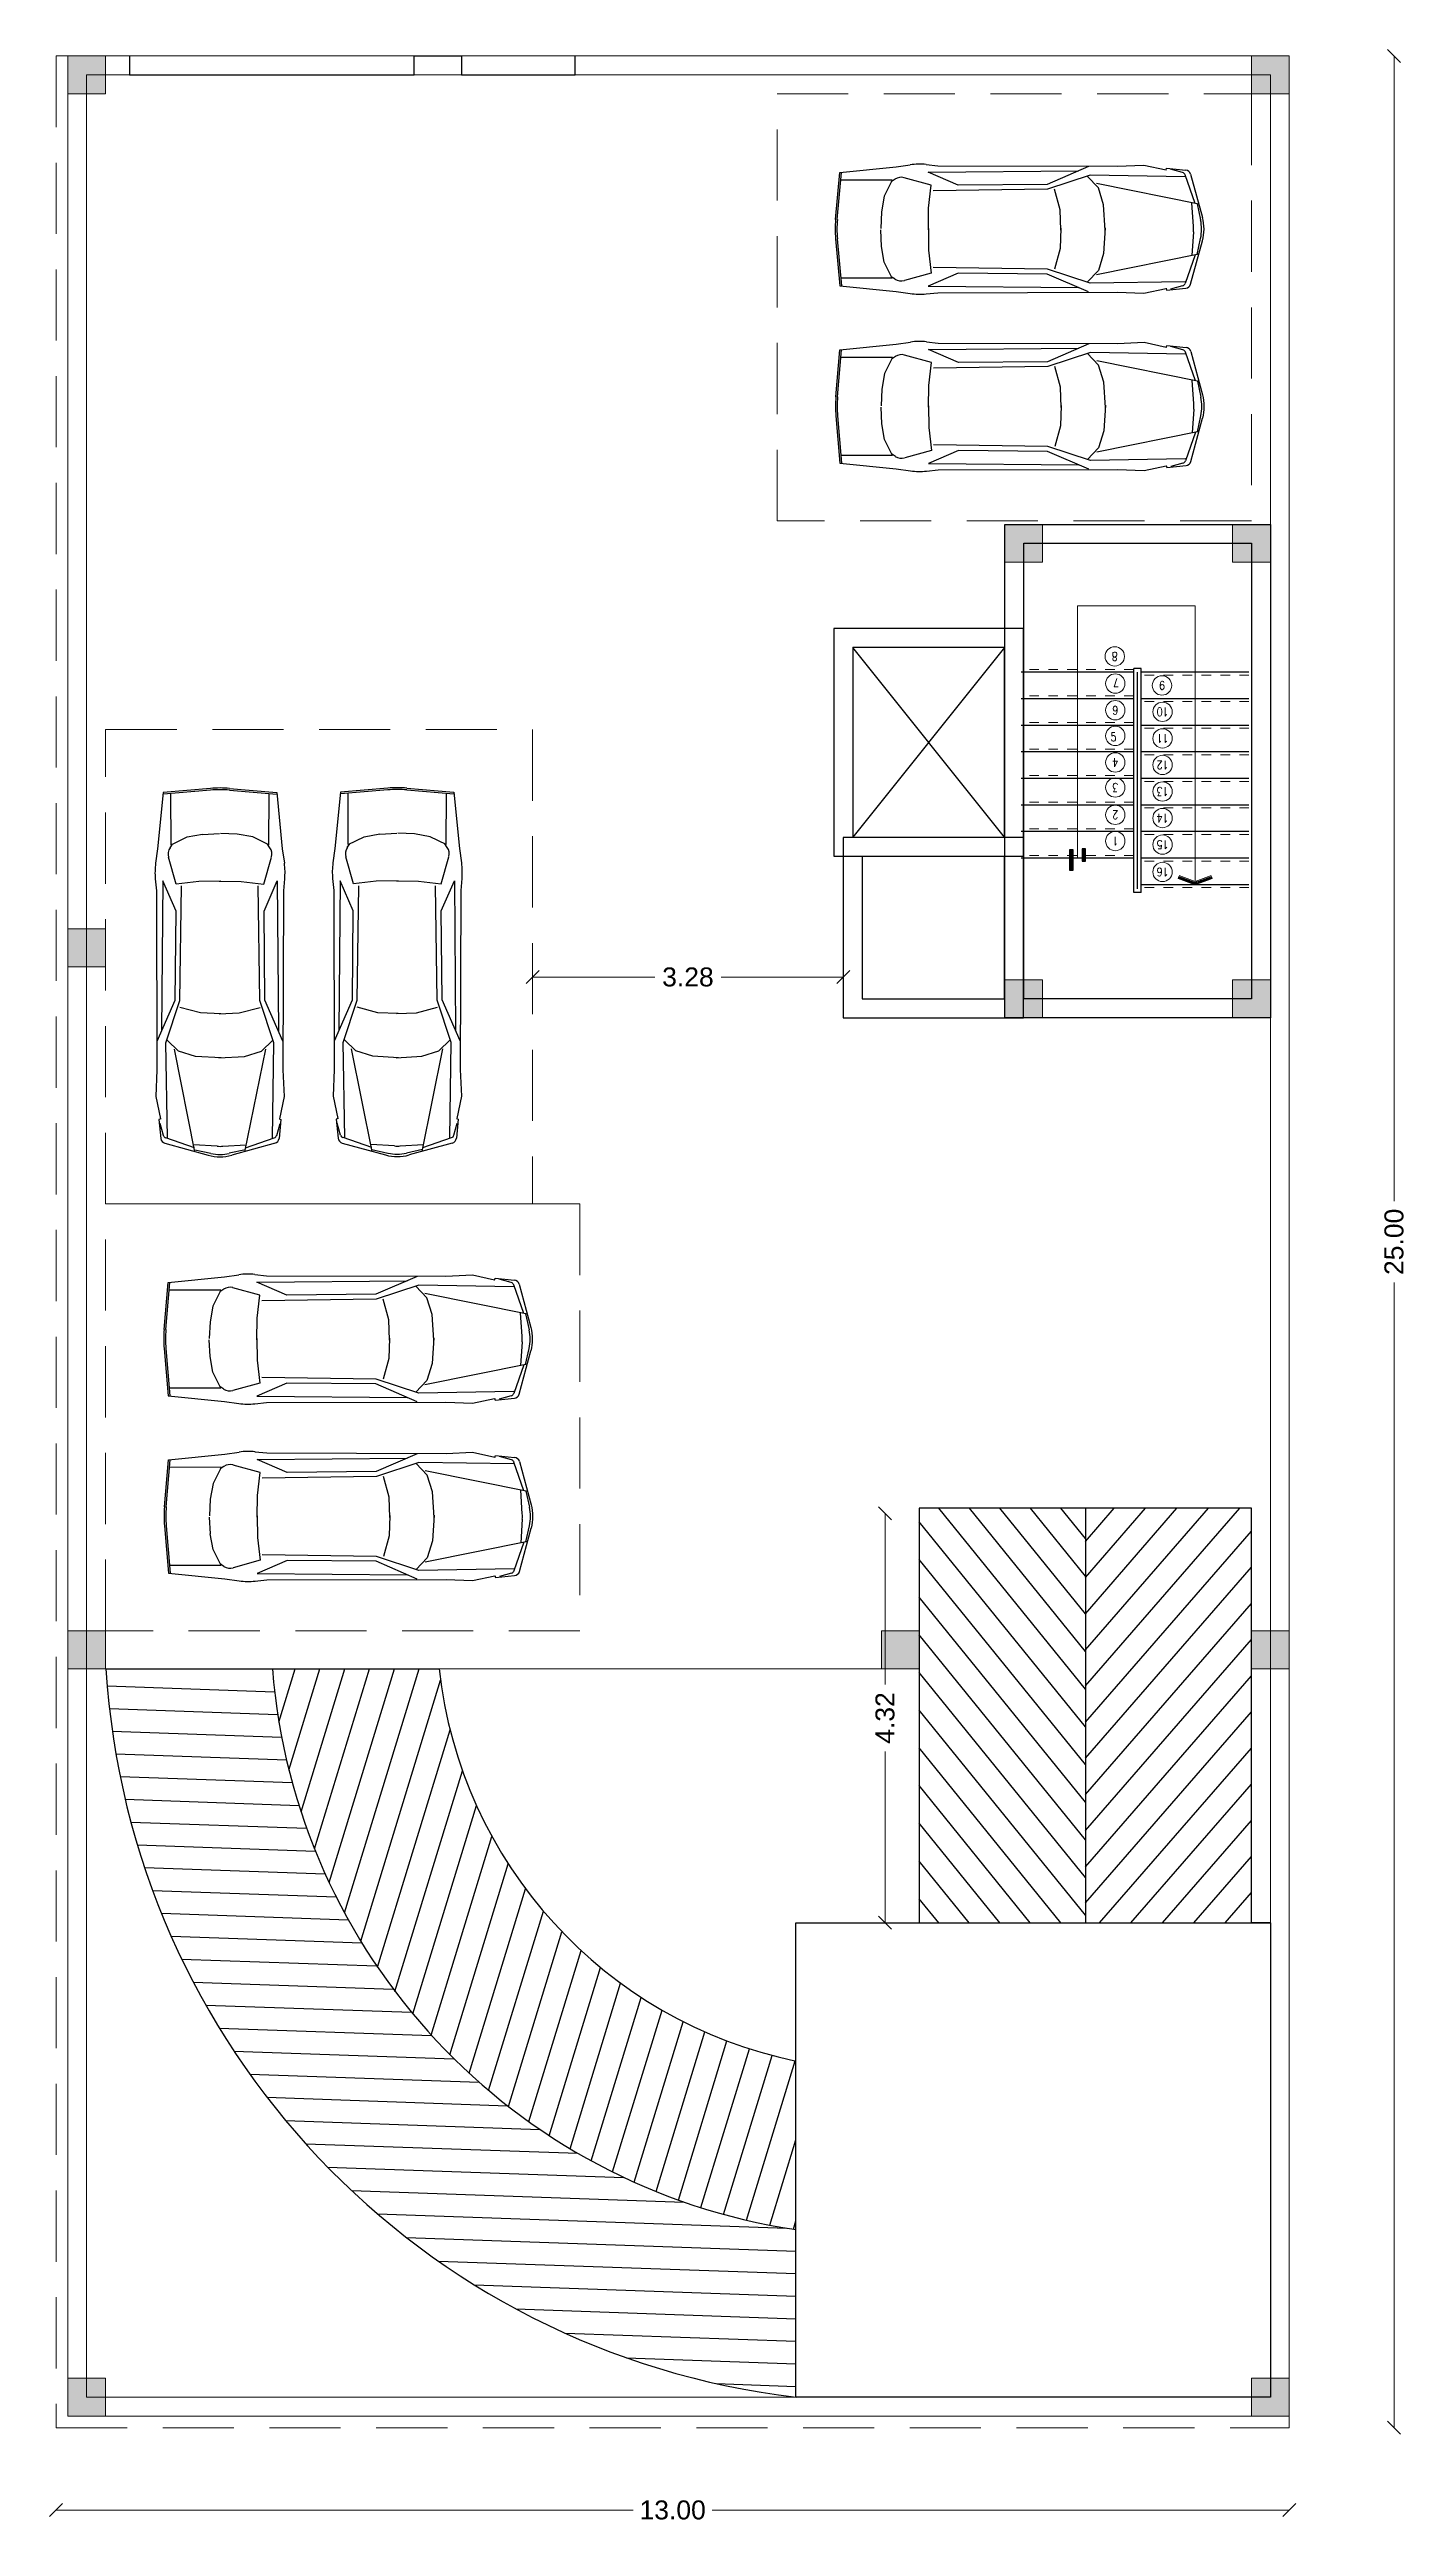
# Model space of a CAD drawing. Header units: metres. Extents: x -355 to 973, y -73 to 238.
# Drawn here: x 756.01 to 770.31, y 172.77 to 198.84 of the extents above; entities that cross this region are included whole.
import ezdxf

# ---------------------------------------------------------------- set-up
doc = ezdxf.new("R2010")
doc.units = ezdxf.units.M
doc.header["$LTSCALE"] = 3
doc.header["$MEASUREMENT"] = 0
for name, pattern in [('1', [30, 6, 6, 6, 6, 6]), ('202$0$HIDDEN', [0.375, 0.25, -0.125]), ('ACAD_ISO02W100', [15, 12, -3]), ('DASHED2', [0.375, 0.25, -0.125])]:
    doc.linetypes.add(name, pattern=pattern)
for name, color, linetype in [('01B', 10, 'Continuous'), ('1', 1, 'Continuous'), ('4', 4, 'ACAD_ISO02W100'), ('CAR', 1, 'Continuous')]:
    doc.layers.add(name, color=color, linetype=linetype)
for name, color, linetype, lineweight in [('05', 21, 'Continuous', 5), ('09', 120, 'Continuous', 9), ('15', 63, 'DASHED2', 15), ('alaem', 230, 'Continuous', 5)]:
    doc.layers.add(name, color=color, linetype=linetype, lineweight=lineweight)
doc.styles.add('Axe', font='romans.shx', dxfattribs={"width": 0.8, "height": 0.26})
doc.styles.get("Standard").update_dxf_attribs({"font": 'arial.ttf'})
doc.dimstyles.new('ahmad', dxfattribs={"dimtxt": 0.2, "dimasz": 0.1375, "dimexe": 0, "dimexo": 0.0625, "dimgap": 0.09, "dimtad": 0, "dimzin": 0, "dimdsep": 46, "dimtxsty": 'Standard', "dimblk": 'OBLIQUE', "dimcen": 0.09, "dimclrd": 245, "dimclrt": 61, "dimadec": 0, "dimazin": 0, "dimtfac": 1, "dimtofl": 0, "dimtmove": 0, "dimatfit": 3, "dimldrblk": 'OBLIQUE', "dimfxl": 0, "dimfxlon": 1, "dimtolj": 1, "dimtzin": 0, "dimlwd": 13, "dimarcsym": 0})

msp = doc.modelspace()

# ---------------------------------------------------------------- texts
at = {"layer": 'alaem', "char_height": 0.0901, "width": 0.11644, "attachment_point": 5, "style": 'Axe'}
for s, insert, rotation in [('8', (767.239, 192.444), 180), ('7', (767.253, 192.167), 180), ('9', (767.737, 192.138), 180), ('6', (767.245, 191.877), 180), ('10', (767.743, 191.86), 180), ('5', (767.226, 191.596), 2.4806), ('11', (767.743, 191.58), 180), ('4', (767.245, 191.326), 180), ('12', (767.743, 191.3), 180), ('3', (767.245, 191.062), 180), ('13', (767.743, 191.02), 180), ('2', (767.245, 190.774), 180), ('14', (767.743, 190.74), 180), ('1', (767.245, 190.498), 180), ('15', (767.743, 190.46), 180), ('16', (767.743, 190.172), 180)]:
    msp.add_mtext(s, dxfattribs=dict(at, insert=insert, rotation=rotation))

# ---------------------------------------------------------------- blocks, each defined once
blk = doc.blocks.new('_Oblique')
at = {"color": 0, "linetype": 'ByBlock', "lineweight": -2}
blk.add_line((-0.5, -0.5), (0.5, 0.5), dxfattribs=at)
blk = doc.blocks.new('*D272')
at = {"layer": '05', "color": 245, "linetype": '1', "lineweight": 13, "transparency": 16777216}
for p, q in [((770.183, 198.773), (770.183, 186.702)), ((770.183, 173.773), (770.183, 185.844))]:
    blk.add_line(p, q, dxfattribs=at)
at = {"layer": 'Defpoints', "color": 0, "linetype": '1', "transparency": 16777216}
for p in [(769.079, 198.773), (769.079, 173.773), (770.183, 173.773)]:
    blk.add_point(p, dxfattribs=at)
at = {"layer": '05', "color": 245, "linetype": '1', "lineweight": 13, "transparency": 16777216, "xscale": 0.1375, "yscale": 0.1375, "zscale": 0.1375}
for p, rotation in [((770.183, 198.773), 90), ((770.183, 173.773), 270)]:
    blk.add_blockref('_Oblique', p, dxfattribs=dict(at, rotation=rotation))
at = {"layer": '05', "color": 61, "linetype": '1', "transparency": 16777216, "insert": (770.183, 186.273), "char_height": 0.2, "attachment_point": 5, "rotation": 90}
blk.add_mtext('\\A1;25.00', dxfattribs=at)
blk = doc.blocks.new('*D273')
at = {"layer": '4', "color": 245, "linetype": '1', "lineweight": 13, "transparency": 16777216}
for p, q in [((756.079, 172.905), (762.161, 172.905)), ((769.079, 172.905), (762.996, 172.905))]:
    blk.add_line(p, q, dxfattribs=at)
at = {"layer": 'Defpoints', "color": 0, "linetype": '1', "transparency": 16777216}
for p in [(756.079, 173.896), (769.079, 173.896), (756.079, 172.905)]:
    blk.add_point(p, dxfattribs=at)
at = {"layer": '4', "color": 245, "linetype": '1', "lineweight": 13, "transparency": 16777216, "xscale": 0.1375, "yscale": 0.1375, "zscale": 0.1375, "rotation": 180}
blk.add_blockref('_Oblique', (756.079, 172.905), dxfattribs=at)
at = {"layer": '4', "color": 245, "linetype": '1', "lineweight": 13, "transparency": 16777216, "xscale": 0.1375, "yscale": 0.1375, "zscale": 0.1375}
blk.add_blockref('_Oblique', (769.079, 172.905), dxfattribs=at)
at = {"layer": '4', "color": 61, "linetype": '1', "transparency": 16777216, "insert": (762.579, 172.905), "char_height": 0.2, "attachment_point": 5}
blk.add_mtext('\\A1;13.00', dxfattribs=at)
blk = doc.blocks.new('tyhtfy')
at = {"layer": '4', "linetype": '1'}
for points in [[(265.704, 186.374), (265.704, 184.474), (263.804, 184.474), (263.804, 186.374)], [(265.504, 186.174), (265.504, 184.674), (264.004, 184.674), (264.004, 186.174)]]:
    blk.add_lwpolyline(points, close=True, dxfattribs=at)
blk = doc.blocks.new('tyhhy')
at = {"layer": '4', "linetype": '1'}
for p, q in [((265.809, 183.09), (263.809, 181.49)), ((263.809, 181.49), (263.809, 183.09)), ((263.809, 183.09), (265.809, 181.49))]:
    blk.add_line(p, q, dxfattribs=at)
for points in [[(266.009, 183.29), (266.009, 181.29), (263.609, 181.29), (263.609, 183.29)], [(265.809, 183.09), (265.809, 181.49), (263.809, 181.49), (263.809, 183.09)]]:
    blk.add_lwpolyline(points, close=True, dxfattribs=at)
blk = doc.blocks.new('CARP5')
at = {"layer": 'CAR'}
for p, q in [((-150.4, 52.6), (-169.9, 50.6)), ((-166.7, 48.1), (-154.4, 51.5)), ((-149.8, 50.5), (-150.4, 52.6)), ((-127.1, 55.7), (-149.8, 51)), ((-100, 54.6), (-127.1, 55.7)), ((82.4, 55.1), (-100, 54.6)), ((-70.8, 54.3), (-28.9, 36.1)), ((94.5, 56.3), (82.4, 55.1)), ((125.1, 53.9), (110.6, 56)), ((182.5, 48.2), (125.1, 53.9)), ((-174.7, 46.5), (-186.8, 2.3)), ((-183.3, 15.9), (-78.9, 36.9)), ((-179.4, 16.5), (-169.2, 45.7)), ((-169.4, 43.9), (-72.5, 45.4)), ((-86.3, 15.3), (-80.9, 32.6)), ((-80.9, 32.6), (-69.6, 44.3)), ((-72.5, 45.4), (-29.2, 31.2)), ((92.4, 48.6), (-60.6, 49.9)), ((-42, 10.1), (-36.4, 31.3)), ((-29.2, 31.2), (87.3, 29.5)), ((-28.9, 36.1), (61.7, 35.2)), ((61.7, 35.2), (92.4, 48.6)), ((89.3, 35.1), (116.6, 42.7)), ((91.9, 11.8), (89.3, 35.1)), ((116.8, 42.8), (116.8, 42.8)), ((126.1, 41.3), (129.9, 38.8)), ((129.1, 40.3), (181.1, 40.4)), ((129.1, 40.3), (137.2, 24)), ((184.9, 0.1), (180.8, 48.1)), ((186.7, 0.1), (182.5, 48.2)), ((-181.4, 16.2), (-184.9, -0.1)), ((-177.7, -6.8), (-176.2, 17.3)), ((-87.8, -10.8), (-86.3, 15.3)), ((-42.8, -10.5), (-42, 10.1)), ((92.2, -10.3), (91.9, 11.8)), ((137.2, 24), (140, 8.1)), ((139.9, 8.1), (140.7, -9)), ((-174.7, -65.6), (-186.8, -21.5)), ((-181.4, -35.4), (-184.9, -19)), ((-177.7, -12.3), (-176.2, -36.4)), ((-87.8, -8.4), (-86.3, -34.5)), ((-42.8, -8.6), (-42, -29.2)), ((92.2, -8.9), (91.9, -31)), ((140, -27.2), (140.7, -10.1)), ((184.9, -19.3), (180.8, -67.3)), ((186.7, -19.3), (182.5, -67.3)), ((-183.3, -35), (-78.9, -56.1)), ((-179.4, -35.6), (-169.2, -64.9)), ((-86.3, -34.5), (-80.9, -51.7)), ((-72.5, -64.5), (-29.2, -50.3)), ((-42, -29.2), (-36.4, -50.4)), ((-29.2, -50.3), (87.3, -48.6)), ((91.9, -31), (89.3, -54.3)), ((129.1, -59.4), (137.2, -43.1)), ((137.2, -43.1), (140, -27.2)), ((-150.4, -71.7), (-169.9, -69.7)), ((-169.4, -63), (-72.5, -64.5)), ((-166.7, -67.3), (-154.4, -70.7)), ((-149.8, -69.7), (-150.4, -71.7)), ((-127.1, -74.9), (-149.8, -70.1)), ((-100, -73.7), (-127.1, -74.9)), ((82.4, -74.2), (-100, -73.7)), ((-80.9, -51.7), (-69.6, -63.5)), ((-70.8, -73.5), (-28.9, -55.2)), ((92.4, -67.7), (-60.6, -69)), ((-28.9, -55.2), (61.7, -54.4)), ((61.7, -54.4), (92.4, -67.7)), ((94.5, -75.4), (82.4, -74.2)), ((89.3, -54.3), (116.8, -61.9)), ((125.1, -73), (110.6, -75.1)), ((182.5, -67.3), (125.1, -73)), ((126.1, -60.4), (129.9, -57.9)), ((129.1, -59.4), (181.1, -59.6))]:
    blk.add_line(p, q, dxfattribs=at)
for centre, radius, start, end in [((-169.3, 45), 5.63, 95.8102, 164.6615), ((101.1, -11), 67.6, 81.9284, 95.6257), ((-165.7, 44.5), 3.75, 105.4862, 160.7894), ((119.9, 31.9), 11.3, 56.264, 106.8198), ((-143.4, -9.6), 45.1, 164.6615, 195.3385), ((72.7, -9.6), 112.6, 355.0592, 4.9408), ((74.5, -9.6), 112.6, 355.0592, 4.9408), ((-140.9, -9.6), 45.1, 167.9052, 192.0948), ((-132.7, -9.6), 45.1, 176.4735, 183.5265), ((-169.3, -64.1), 5.63, 195.3385, 264.1898), ((-165.7, -63.6), 3.75, 199.2106, 254.5138), ((101.1, -8.2), 67.6, 264.3743, 278.0716), ((119.9, -51.1), 11.3, 254.4694, 303.7359)]:
    blk.add_arc(centre, radius, start, end, dxfattribs=at)
blk = doc.blocks.new('A$C1D69598D')
at = {"layer": 'CAR'}
blk.add_blockref('CARP5', (188.3, 75.7), dxfattribs=at)
blk = doc.blocks.new('rdydry')
at = {"layer": '15'}
for p, q in [((17.296, 218.158), (21.796, 218.158)), ((17.296, 213.158), (17.296, 218.158)), ((21.796, 218.158), (21.796, 213.158)), ((21.796, 213.158), (17.296, 213.158))]:
    blk.add_line(p, q, dxfattribs=at)
at = {"layer": '15', "xscale": 0.01035204405718559, "yscale": 0.01035204405718559, "zscale": 0.01035204405718559, "rotation": 90}
for p in [(19.186, 213.656), (21.055, 213.659)]:
    blk.add_blockref('A$C1D69598D', p, dxfattribs=at)
blk = doc.blocks.new('fghhyh')
at = {"layer": 'alaem', "linetype": '1'}
h = blk.add_hatch(color=256, dxfattribs=at)
h.dxf.hatch_style = 1
h.paths.add_polyline_path([(280.396, 190.296), (280.396, 190.696), (279.996, 190.696), (279.996, 190.296)])
blk.add_lwpolyline([(279.996, 190.696), (279.996, 190.296), (280.396, 190.296), (280.396, 190.696)], close=True, dxfattribs=at)
blk = doc.blocks.new('*D275')
at = {"layer": '01B', "color": 245, "linetype": '1', "lineweight": 13, "transparency": 16777216}
for p, q in [((761.102, 189.064), (762.39, 189.064)), ((764.378, 189.064), (763.09, 189.064))]:
    blk.add_line(p, q, dxfattribs=at)
at = {"layer": 'Defpoints', "color": 0, "linetype": '1', "transparency": 16777216}
for p in [(761.102, 189.064), (761.102, 188.636), (764.378, 188.636)]:
    blk.add_point(p, dxfattribs=at)
at = {"layer": '01B', "color": 245, "linetype": '1', "lineweight": 13, "transparency": 16777216, "xscale": 0.1375, "yscale": 0.1375, "zscale": 0.1375, "rotation": 180}
blk.add_blockref('_Oblique', (761.102, 189.064), dxfattribs=at)
at = {"layer": '01B', "color": 245, "linetype": '1', "lineweight": 13, "transparency": 16777216, "xscale": 0.1375, "yscale": 0.1375, "zscale": 0.1375}
blk.add_blockref('_Oblique', (764.378, 189.064), dxfattribs=at)
at = {"layer": '01B', "color": 61, "linetype": '1', "transparency": 16777216, "insert": (762.74, 189.064), "char_height": 0.2, "attachment_point": 5}
blk.add_mtext('\\A1;3.28', dxfattribs=at)
blk = doc.blocks.new('*D281')
at = {"layer": '01B', "color": 245, "linetype": '1', "lineweight": 13, "transparency": 16777216}
for p, q in [((764.818, 183.412), (764.818, 181.607)), ((764.818, 179.096), (764.818, 180.901))]:
    blk.add_line(p, q, dxfattribs=at)
at = {"layer": 'Defpoints', "color": 0, "linetype": '1', "transparency": 16777216}
for p in [(765.179, 183.412), (764.818, 179.096), (765.179, 179.096)]:
    blk.add_point(p, dxfattribs=at)
at = {"layer": '01B', "color": 245, "linetype": '1', "lineweight": 13, "transparency": 16777216, "xscale": 0.1375, "yscale": 0.1375, "zscale": 0.1375}
for p, rotation in [((764.818, 183.412), 90), ((764.818, 179.096), 270)]:
    blk.add_blockref('_Oblique', p, dxfattribs=dict(at, rotation=rotation))
at = {"layer": '01B', "color": 61, "linetype": '1', "transparency": 16777216, "insert": (764.818, 181.254), "char_height": 0.2, "attachment_point": 5, "rotation": 90}
blk.add_mtext('\\A1;4.32', dxfattribs=at)

# ---------------------------------------------------------------- dimensions: what is measured, and where the dimension line sits
at = {"layer": '01B', "color": 0, "linetype": '1'}
dim = msp.add_linear_dim(base=(761.102, 189.064), p1=(764.378, 188.636), p2=(761.102, 188.636), dimstyle='ahmad', dxfattribs=at)
dim.commit()
dim.dimension.update_dxf_attribs({"geometry": '*D275', "text_midpoint": (762.74, 189.064)})
at = {"layer": '01B', "linetype": '1'}
dim = msp.add_linear_dim(base=(764.818, 179.096), p1=(765.179, 183.412), p2=(765.179, 179.096), angle=90, dimstyle='ahmad', dxfattribs=at)
dim.commit()
dim.dimension.update_dxf_attribs({"geometry": '*D281', "text_midpoint": (764.818, 181.254)})
at = {"layer": '05', "color": 0, "linetype": '1'}
dim = msp.add_linear_dim(base=(770.183, 173.773), p1=(769.079, 198.773), p2=(769.079, 173.773), angle=90, dimstyle='ahmad', dxfattribs=at)
dim.commit()
dim.dimension.update_dxf_attribs({"geometry": '*D272', "text_midpoint": (770.183, 186.273)})
at = {"layer": '4', "linetype": '1'}
dim = msp.add_linear_dim(base=(756.079, 172.905), p1=(769.079, 173.896), p2=(756.079, 173.896), dimstyle='ahmad', dxfattribs=at)
dim.commit()
dim.dimension.update_dxf_attribs({"geometry": '*D273', "text_midpoint": (762.579, 172.905)})

# ---------------------------------------------------------------- hatches: boundary and pattern name
h = msp.add_hatch(color=256)
h.paths.add_polyline_path([(766.763, 190.191), (766.799, 190.191), (766.799, 190.334), (766.763, 190.334)])
h.paths.add_polyline_path([(766.895, 190.284), (766.932, 190.284), (766.932, 190.334), (766.895, 190.334)])
h.paths.add_polyline_path([(766.895, 190.334), (766.932, 190.334), (766.932, 190.414), (766.895, 190.414)])
h.paths.add_polyline_path([(766.763, 190.334), (766.799, 190.334), (766.799, 190.406), (766.763, 190.406)])
at = {"layer": '01B', "linetype": '1'}
h = msp.add_hatch(dxfattribs=at)
h.set_pattern_fill('ANSI31', color=256, angle=208)
h.paths.add_polyline_path([(759.717, 177.947), (760.156, 177.477), (760.457, 177.758), (760.018, 178.229)], flags=9)
h.paths.add_polyline_path([(765.026, 180.938), (765.026, 181.582), (764.613, 181.582), (764.613, 180.938)], flags=9)
h.paths.add_polyline_path([(767.819, 190.239), (767.668, 190.239), (767.668, 190.104), (767.819, 190.104)], flags=9)
h.paths.add_polyline_path([(767.819, 190.527), (767.668, 190.527), (767.668, 190.392), (767.819, 190.392)], flags=9)
h.paths.add_polyline_path([(767.821, 190.807), (767.666, 190.807), (767.666, 190.672), (767.821, 190.672)], flags=9)
h.paths.add_polyline_path([(767.819, 191.087), (767.668, 191.087), (767.668, 190.952), (767.819, 190.952)], flags=9)
h.paths.add_polyline_path([(767.819, 191.367), (767.668, 191.367), (767.668, 191.232), (767.819, 191.232)], flags=9)
h.paths.add_polyline_path([(767.809, 191.647), (767.678, 191.647), (767.678, 191.512), (767.809, 191.512)], flags=9)
h.paths.add_polyline_path([(767.819, 191.927), (767.668, 191.927), (767.668, 191.792), (767.819, 191.792)], flags=9)
h.paths.add_polyline_path([(767.782, 192.206), (767.692, 192.206), (767.692, 192.07), (767.782, 192.07)], flags=9)
h.paths.add_polyline_path([(767.286, 192.511), (767.193, 192.511), (767.193, 192.376), (767.286, 192.376)], flags=9)
h.paths.add_polyline_path([(767.299, 192.234), (767.206, 192.234), (767.206, 192.099), (767.299, 192.099)], flags=9)
h.paths.add_polyline_path([(767.289, 191.945), (767.2, 191.945), (767.2, 191.81), (767.289, 191.81)], flags=9)
h.paths.add_polyline_path([(767.183, 191.526), (767.276, 191.53), (767.27, 191.665), (767.177, 191.661)], flags=9)
h.paths.add_polyline_path([(767.293, 191.393), (767.196, 191.393), (767.196, 191.258), (767.293, 191.258)], flags=9)
h.paths.add_polyline_path([(767.291, 191.13), (767.198, 191.13), (767.198, 190.995), (767.291, 190.995)], flags=9)
h.paths.add_polyline_path([(767.291, 190.842), (767.198, 190.842), (767.198, 190.706), (767.291, 190.706)], flags=9)
h.paths.add_polyline_path([(767.276, 190.565), (767.213, 190.565), (767.213, 190.43), (767.276, 190.43)], flags=9)
h = msp.add_hatch(dxfattribs=at)
h.set_pattern_fill('ANSI31', color=256, scale=2, angle=84)
h.set_pattern_definition([(129, (587.17464, 0.7202), (-0.1942865, -0.1573301), [])])
h.paths.add_polyline_path([(766.929, 183.465), (765.179, 183.465), (765.179, 179.096), (766.929, 179.096)])
h = msp.add_hatch(dxfattribs=at)
h.set_pattern_fill('ANSI31', color=256, scale=2, angle=4)
h.set_pattern_definition([(49, (587.17464, 0.7202), (-0.1886774, 0.16401476), [])])
h.paths.add_polyline_path([(768.679, 183.465), (766.929, 183.465), (766.929, 179.096), (768.679, 179.096)])
h = msp.add_hatch(dxfattribs=at)
h.set_pattern_fill('ANSI31', color=256, scale=1.9, angle=133)
h.set_pattern_definition([(178, (587.17464, 0.7202), (-0.00828863, -0.23735532), [])])
h.paths.add_polyline_path([(758.359, 181.773), (756.605, 181.773, 0.362618), (763.879, 174.096), (763.879, 175.861, -0.348954)])
h.paths.add_polyline_path([(759.717, 177.947), (760.156, 177.477), (760.457, 177.758), (760.018, 178.229)], flags=24)
h = msp.add_hatch(dxfattribs=at)
h.set_pattern_fill('ANSI31', color=256, scale=2, angle=208)
h.set_pattern_definition([(253, (587.17464, 0.7202), (0.2390762, -0.07309293), [])])
h.paths.add_polyline_path([(760.117, 181.773), (758.359, 181.773, 0.348954), (763.879, 175.861), (763.879, 177.638, -0.325372)])
h.paths.add_polyline_path([(759.717, 177.947), (760.156, 177.477), (760.457, 177.758), (760.018, 178.229)], flags=25)
at = {"layer": '05'}
h = msp.add_hatch(dxfattribs=at)
h.set_pattern_fill('ANSI31', color=256, scale=0.1, angle=540, style=0)
h.set_pattern_definition([(135, (880.821655, 171.016718), (0.0088388348, 0.0088388348), [])])
h.paths.add_polyline_path([(768.086, 190.062), (767.914, 190.125), (767.906, 190.103), (768.086, 190.037), (768.267, 190.103), (768.259, 190.125)])

# ---------------------------------------------------------------- linework, layer by layer
for p, q in [((767.439, 192.277), (766.254, 192.277)), ((767.439, 189.955), (767.439, 192.317)), ((767.519, 192.317), (767.439, 192.317)), ((767.479, 189.995), (767.479, 192.277)), ((767.519, 189.955), (767.519, 192.317)), ((768.654, 192.277), (767.519, 192.277)), ((767.439, 191.997), (766.254, 191.997)), ((768.654, 191.997), (767.519, 191.997)), ((767.439, 191.717), (766.254, 191.717)), ((768.654, 191.717), (767.519, 191.717)), ((767.439, 191.437), (766.254, 191.437)), ((768.654, 191.437), (767.519, 191.437)), ((767.439, 191.157), (766.254, 191.157)), ((768.654, 191.157), (767.519, 191.157)), ((767.439, 190.877), (766.254, 190.877)), ((768.654, 190.877), (767.519, 190.877)), ((767.439, 190.597), (766.254, 190.597)), ((767.439, 190.597), (766.254, 190.597)), ((768.654, 190.597), (767.519, 190.597)), ((767.439, 190.317), (766.254, 190.317)), ((767.439, 190.317), (766.254, 190.317)), ((768.654, 190.317), (767.519, 190.317)), ((767.519, 189.955), (767.439, 189.955)), ((768.654, 190.037), (767.519, 190.037))]:
    msp.add_line(p, q)
at = {"linetype": '1'}
msp.add_line((768.879, 179.096), (768.679, 179.096), dxfattribs=at)
for points in [[(766.763, 190.191), (766.799, 190.191), (766.799, 190.406), (766.763, 190.406)], [(766.895, 190.284), (766.932, 190.284), (766.932, 190.414), (766.895, 190.414)]]:
    msp.add_lwpolyline(points, close=True)
msp.add_lwpolyline([(768.879, 179.096), (768.879, 174.096), (763.879, 174.096), (763.879, 179.096)], close=True, dxfattribs=at)
at = {"layer": '01B', "color": 0, "linetype": '1'}
for p, q in [((756.853, 198.773), (756.853, 198.573)), ((759.853, 198.573), (759.853, 198.773)), ((759.853, 198.773), (760.353, 198.773)), ((760.353, 198.773), (760.353, 198.573)), ((761.553, 198.573), (761.553, 198.773)), ((756.853, 198.573), (759.853, 198.573)), ((760.353, 198.573), (761.553, 198.573))]:
    msp.add_line(p, q, dxfattribs=at)
at = {"layer": '01B', "linetype": '1'}
for p, q in [((768.679, 183.465), (765.179, 183.465)), ((765.179, 183.465), (765.179, 179.096)), ((766.929, 183.465), (766.929, 179.096)), ((768.679, 179.095), (768.679, 183.465)), ((756.602, 181.773), (760.117, 181.773)), ((768.879, 179.096), (768.679, 179.095)), ((763.879, 174.096), (763.879, 175.861))]:
    msp.add_line(p, q, dxfattribs=at)
for radius, start, end in [(8.25, 183.5927, 263.3189), (6.5, 184.5618, 261.5083), (4.75, 186.2483, 258.342)]:
    msp.add_arc((764.839, 182.29), radius, start, end, dxfattribs=at)
at = {"layer": '05', "linetype": '202$0$HIDDEN'}
for p, q in [((756.202, 198.773), (756.079, 198.773)), ((756.079, 198.773), (756.079, 173.896)), ((756.079, 173.896), (756.079, 173.773)), ((769.079, 173.773), (769.079, 173.896)), ((756.079, 173.773), (769.079, 173.773))]:
    msp.add_line(p, q, dxfattribs=at)
at = {"layer": '05', "color": 0, "linetype": '1'}
for p, q in [((756.202, 198.773), (756.202, 181.773)), ((756.402, 181.773), (765.179, 181.773))]:
    msp.add_line(p, q, dxfattribs=at)
at = {"layer": '05'}
for p, q in [((766.846, 190.317), (766.846, 192.976)), ((766.846, 192.976), (768.086, 192.976)), ((768.086, 190.072), (768.086, 192.976)), ((767.906, 190.103), (767.914, 190.125)), ((768.086, 190.037), (767.906, 190.103)), ((767.914, 190.125), (768.086, 190.062)), ((767.918, 190.134), (768.086, 190.072)), ((768.086, 190.072), (768.255, 190.134)), ((768.086, 190.062), (768.259, 190.125)), ((768.086, 190.037), (768.267, 190.103)), ((768.267, 190.103), (768.259, 190.125))]:
    msp.add_line(p, q, dxfattribs=at)
at = {"layer": '05', "color": 0, "linetype": '1'}
for points in [[(769.079, 173.896), (769.079, 198.773), (756.202, 198.773), (756.202, 173.896)], [(768.879, 174.096), (768.879, 198.573), (756.402, 198.573), (756.402, 174.096)]]:
    msp.add_lwpolyline(points, close=True, dxfattribs=at)
at = {"layer": '09', "linetype": 'DASHED2', "ltscale": 0.1}
for p, q in [((767.439, 192.307), (766.254, 192.307)), ((768.654, 192.247), (767.519, 192.247)), ((767.439, 192.027), (766.254, 192.027)), ((768.654, 191.967), (767.519, 191.967)), ((767.439, 191.747), (766.254, 191.747)), ((768.654, 191.687), (767.519, 191.687)), ((767.439, 191.467), (766.254, 191.467)), ((768.654, 191.407), (767.519, 191.407)), ((767.439, 191.187), (766.254, 191.187)), ((768.654, 191.127), (767.519, 191.127)), ((767.439, 190.907), (766.254, 190.907)), ((768.654, 190.847), (767.519, 190.847)), ((767.439, 190.627), (766.254, 190.627)), ((768.654, 190.567), (767.519, 190.567)), ((767.439, 190.347), (766.254, 190.347)), ((768.654, 190.287), (767.519, 190.287)), ((768.654, 190.007), (767.519, 190.007))]:
    msp.add_line(p, q, dxfattribs=at)
at = {"layer": '4', "linetype": '1'}
for points in [[(768.879, 193.836), (768.879, 188.636), (766.079, 188.636), (766.079, 193.836)], [(768.679, 193.636), (768.679, 188.836), (766.279, 188.836), (766.279, 193.636)]]:
    msp.add_lwpolyline(points, close=True, dxfattribs=at)
at = {"layer": 'alaem'}
for centre in [(767.239, 192.444), (767.245, 192.158), (767.737, 192.138), (767.245, 191.877), (767.743, 191.86), (767.245, 191.606), (767.743, 191.58), (767.245, 191.326), (767.743, 191.3), (767.245, 191.062), (767.743, 191.02), (767.245, 190.774), (767.743, 190.74), (767.245, 190.498), (767.743, 190.46), (767.743, 190.172)]:
    msp.add_circle(centre, 0.102, dxfattribs=at)

# ---------------------------------------------------------------- block references
at = {"layer": '1', "linetype": '202$0$HIDDEN', "rotation": 90}
for p in [(981.837, 176.577), (974.76, 164.877)]:
    msp.add_blockref('rdydry', p, dxfattribs=at)
at = {"layer": '1', "linetype": '202$0$HIDDEN'}
msp.add_blockref('rdydry', (739.306, -26.485), dxfattribs=at)
at = {"layer": '4', "linetype": '1', "xscale": -1}
for name, p, rotation in [('tyhhy', (582.988, -73.271), 270.0000000000032), ('tyhtfy', (500.574, 375.01), 180)]:
    msp.add_blockref(name, p, dxfattribs=dict(at, rotation=rotation))
at = {"layer": 'alaem', "linetype": '1'}
for p in [(476.206, 8.077), (488.683, 8.077), (486.083, 3.14), (488.483, 3.14), (488.483, 3.14), (476.206, -1.123), (486.083, -1.66), (488.483, -1.66), (476.206, -8.523), (484.783, -8.523), (488.683, -8.523), (476.206, -16.4), (488.683, -16.4)]:
    msp.add_blockref('fghhyh', p, dxfattribs=at)

msp.set_redraw_order([(e.dxf.handle, doc.entitydb.next_handle()) for e in msp.query("TEXT MTEXT ATTDEF DIMENSION ARC_DIMENSION")])  # texts and dimensions are drawn at this point

doc.saveas('drawing.dxf')
